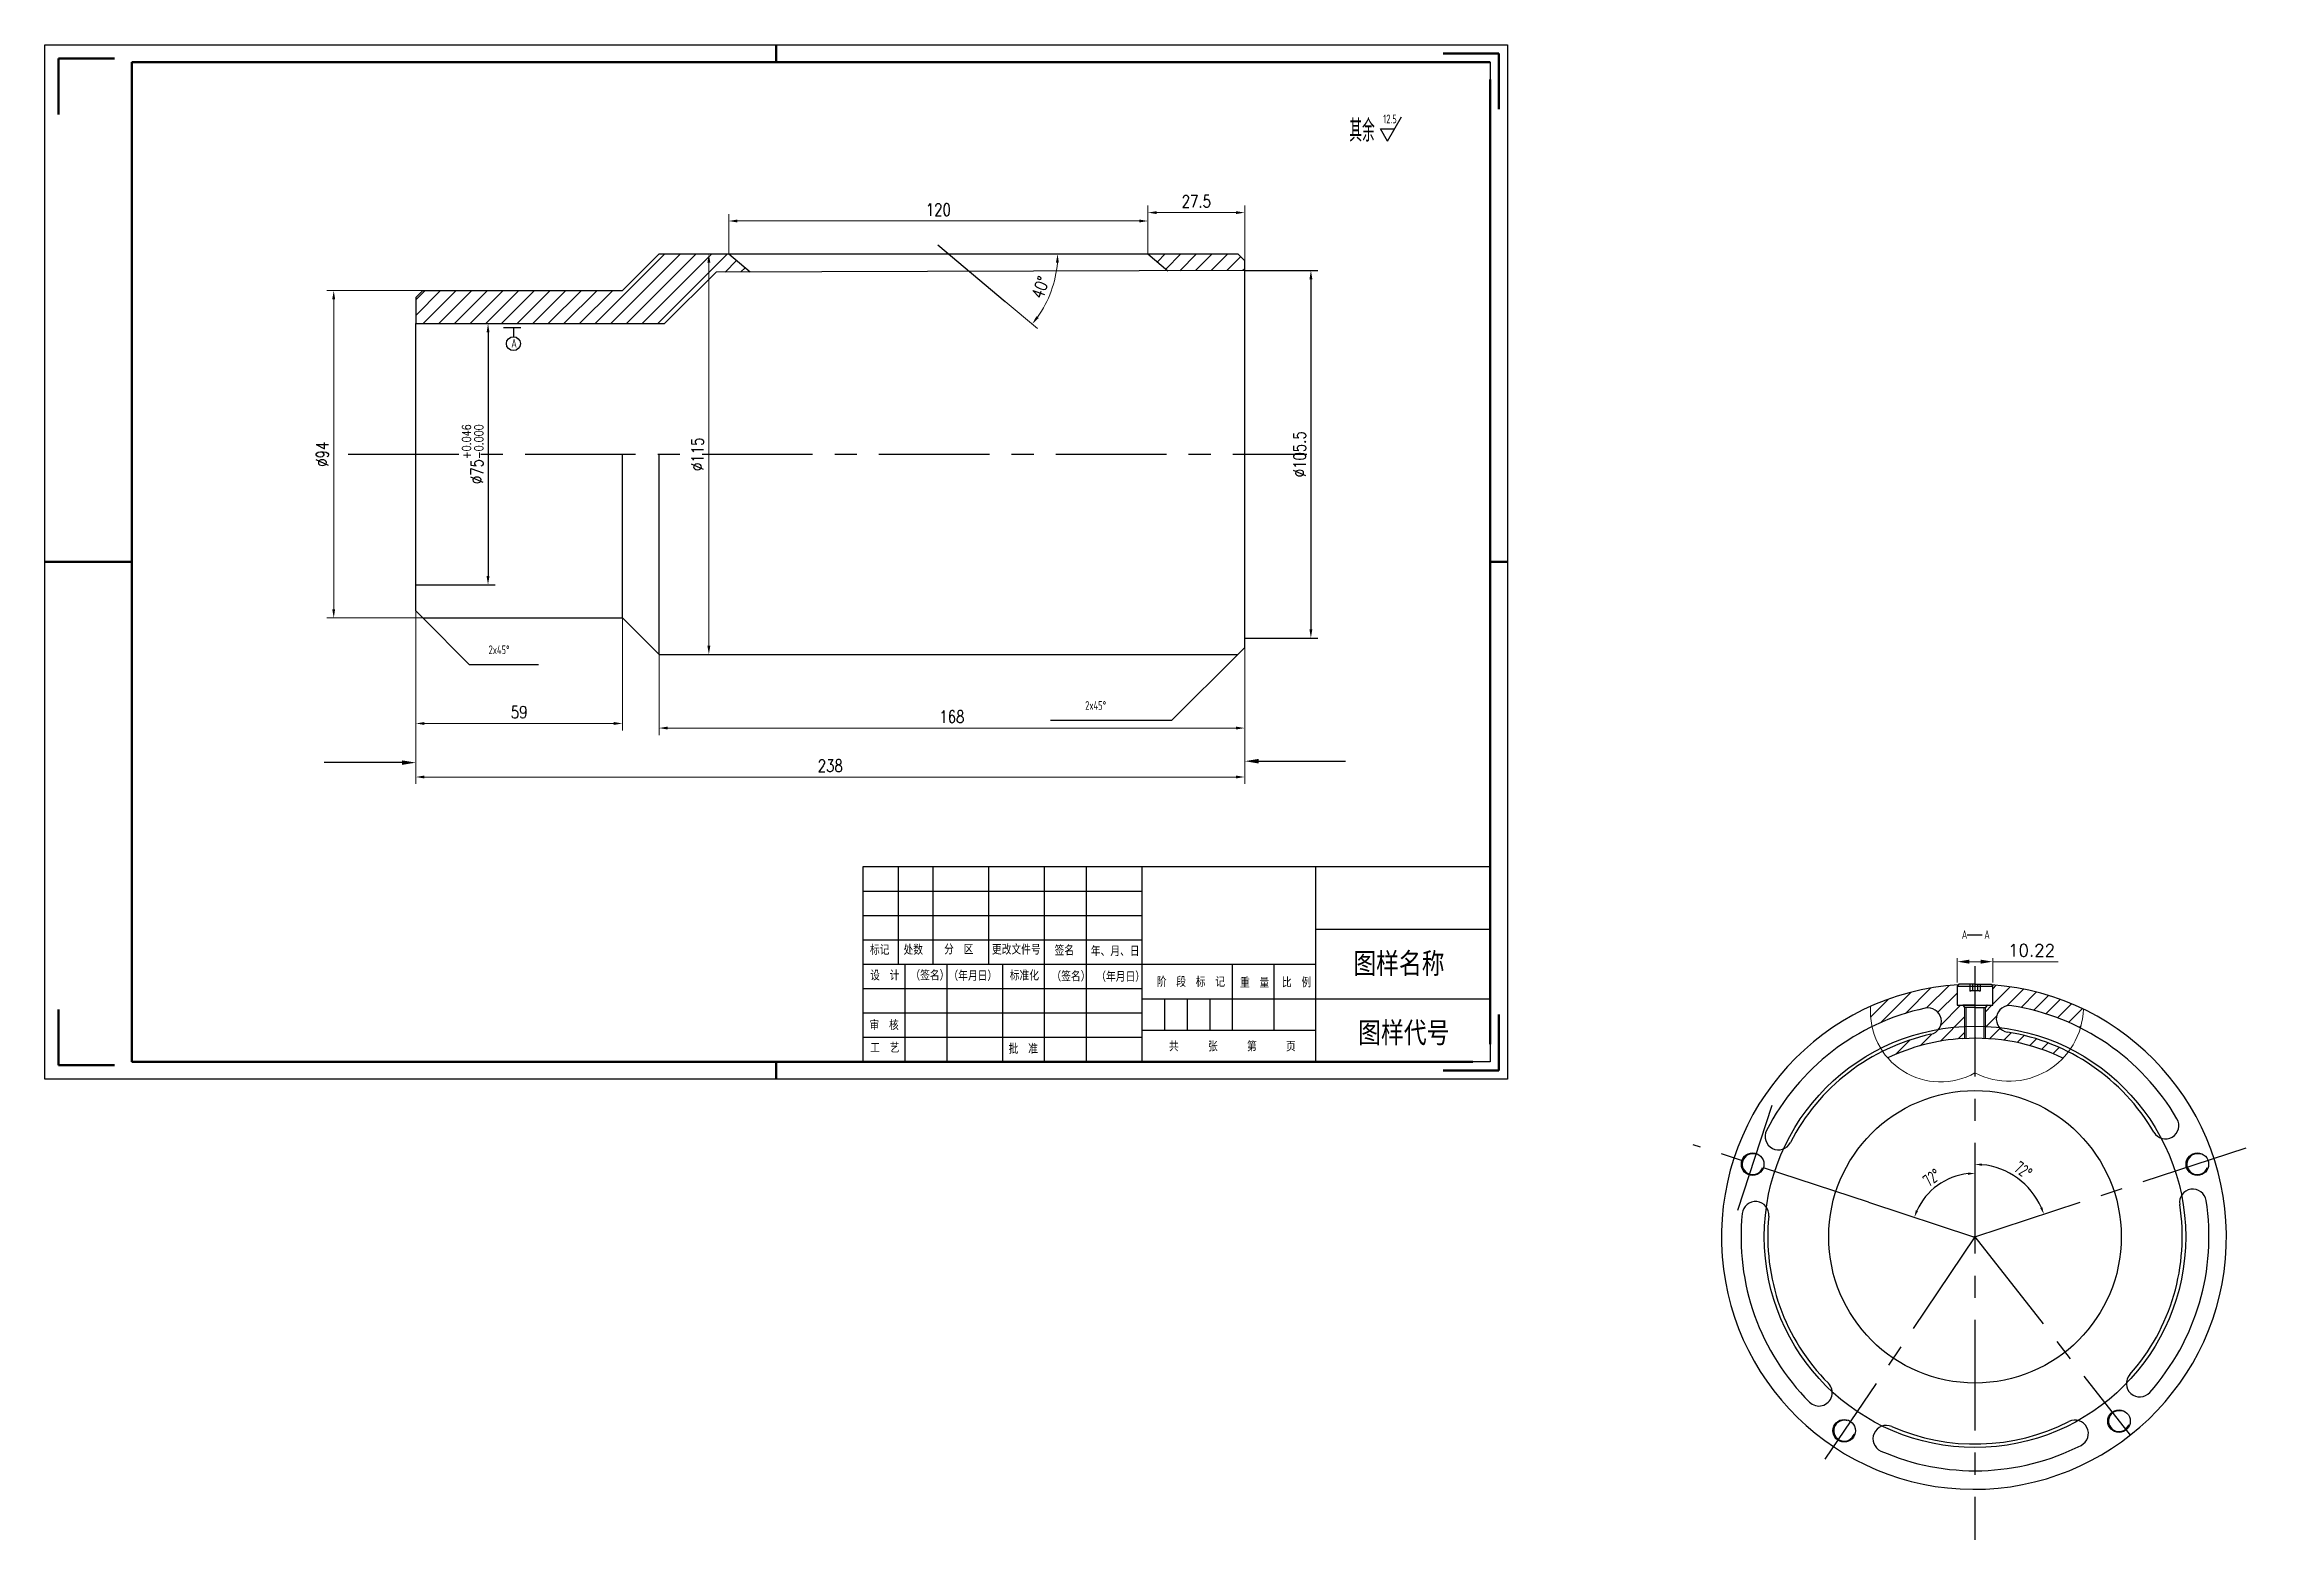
# Model space of a CAD drawing. Header units: millimetres. Extents: x 436 to 5898, y 1945 to 3729.
# Drawn here: x 2128 to 2770, y 2286 to 2717 of the extents above; entities that cross this region are included whole.
import ezdxf
from ezdxf import colors
from ezdxf.entities.mleader import LeaderData, LeaderLine
from ezdxf.math import Vec2, Vec3

# ---------------------------------------------------------------- set-up
doc = ezdxf.new("R2010")
doc.units = ezdxf.units.MM
doc.linetypes.add('ACAD_ISO02W100', pattern=[15, 12, -3])
doc.linetypes.add('CENTER', pattern=[50.8, 31.75, -6.35, 6.35, -6.35])
for name, color, linetype, lineweight in [('中心线层', 1, 'CENTER', 25), ('剖面线', 2, 'Continuous', 15), ('总内框线', 7, 'Continuous', 50), ('总外框线', 7, 'Continuous', 30), ('标注层', 3, 'Continuous', 25), ('细线层', 6, 'Continuous', 20), ('虚线层', 4, 'ACAD_ISO02W100', 25)]:
    doc.layers.add(name, color=color, linetype=linetype, lineweight=lineweight)
doc.styles.get("Standard").update_dxf_attribs({"font": 'txt', "bigfont": 'gbcbig.shx'})
doc.styles.add('TH_GBDIM', font='romans.shx', dxfattribs={"width": 0.8, "bigfont": 'gbcbig.shx'})
doc.styles.add('陈杰（2）', font='gbenor.shx', dxfattribs={"width": 0.8, "bigfont": 'gbcbig.shx'})
doc.dimstyles.new('1：1比例', dxfattribs={"dimtxt": 3.6, "dimasz": 2, "dimexe": 1.25, "dimexo": 2, "dimgap": 1, "dimtad": 1, "dimdec": 0, "dimdsep": 46, "dimtxsty": '陈杰（2）', "dimcen": 2.5, "dimadec": 0, "dimazin": 0, "dimtfac": 1, "dimtdec": 0, "dimtmove": 0, "dimatfit": 1, "dimfxl": 1, "dimarcsym": 0})
doc.dimstyles.new('AM_ISO', dxfattribs={"dimtxt": 3.5, "dimasz": 3.5, "dimexe": 1, "dimexo": 1, "dimgap": 1.5, "dimtad": 1, "dimdsep": 46, "dimtxsty": 'Standard', "dimcen": 0, "dimclrd": 256, "dimclre": 256, "dimclrt": 2, "dimadec": 0, "dimazin": 2, "dimtp": 0.1, "dimtm": 0.1, "dimtfac": 0.71, "dimtdec": 3, "dimtmove": 0, "dimatfit": 3, "dimfxl": 1, "dimlwd": -1, "dimlwe": -1, "dimarcsym": 1})
doc.dimstyles.new('TH_GBDIM', dxfattribs={"dimtxt": 3.5, "dimasz": 2.5, "dimexe": 2, "dimexo": 0, "dimgap": 1.5, "dimtad": 1, "dimdec": 1, "dimdsep": 46, "dimtxsty": 'TH_GBDIM', "dimcen": 2.5, "dimclrd": 130, "dimclre": 130, "dimclrt": 3, "dimadec": 0, "dimazin": 0, "dimtfac": 0.714286, "dimtdec": 1, "dimtmove": 0, "dimatfit": 3, "dimfxl": 1, "dimtzin": 0, "dimlwd": -1, "dimlwe": -1, "dimarcsym": 0})
pattern_1 = [(45, (-139.6816, -377.1805), (-2.245064, 2.245064), [])]

msp = doc.modelspace()

# ---------------------------------------------------------------- texts
at = {"width": 93.0192856, "attachment_point": 1, "style": '陈杰（2）'}
for s, insert, char_height in [('{\\fSimSun|b0|i0|c134|p2;标记}', (2365.26035, 2458.13819), 2.5), ('{\\fSimSun|b0|i0|c134|p2;处数}', (2374.88149, 2458.15309), 2.5), ('{\\fSimSun|b0|i0|c134|p2;分\u3000区}', (2386.54244, 2458.27725), 2.5), ('{\\fSimSun|b0|i0|c134|p2;更改文件号}', (2400.27721, 2458.22262), 2.5), ('{\\fSimSun|b0|i0|c134|p2;签名}', (2418.2616, 2457.96436), 2.5), ('{\\fSimSun|b0|i0|c134|p2;年、月、日}', (2428.65617, 2457.77067), 2.5), ('{\\fSimSun|b0|i0|c134|p2;设\u3000计}', (2365.31984, 2450.79773), 2.5), ('{\\fSimSun|b0|i0|c134|p2;（签名）}', (2376.86181, 2450.79773), 2.5), ('{\\fSimSun|b0|i0|c134|p2;\u3000（年月日）}', (2384.98708, 2450.68351), 2.5), ('{\\fSimSun|b0|i0|c134|p2;标准化}', (2405.39375, 2450.78284), 2.5), ('{\\fSimSun|b0|i0|c134|p2;（签名）}', (2417.36068, 2450.53451), 2.5), ('{\\fSimSun|b0|i0|c134|p2;图样名称}', (2504.03591, 2455.93307), 6), ('{\\fSimSun|b0|i0|c134|p2;（年月日）}', (2430.22853, 2450.43518), 2.5), ('{\\fSimSun|b0|i0|c134|p2;阶\u3000段\u3000标\u3000记}', (2447.60947, 2448.9502), 2.5), ('{\\fSimSun|b0|i0|c134|p2;重\u3000量}', (2471.49233, 2448.72175), 2.5), ('{\\fSimSun|b0|i0|c134|p2;比\u3000例}', (2483.54425, 2448.79128), 2.5), ('{\\fSimSun|b0|i0|c134|p2;审\u3000核}', (2365.11586, 2436.52904), 2.5), ('{\\fSimSun|b0|i0|c134|p2;图样代号}', (2505.43829, 2436.05723), 6), ('{\\fSimSun|b0|i0|c134|p2;工\u3000艺}', (2365.31984, 2430.04282), 2.5), ('{\\fSimSun|b0|i0|c134|p2;批\u3000准}', (2405.08778, 2429.72496), 2.5), ('{\\fSimSun|b0|i0|c134|p2;共\u3000\u3000\u3000张\u3000\u3000\u3000第\u3000\u3000\u3000页}', (2451.10266, 2430.42524), 2.5)]:
    msp.add_mtext(s, dxfattribs=dict(at, insert=insert, char_height=char_height))
at = {"layer": '标注层', "insert": (2502.89135, 2695.19444), "char_height": 6.3335, "width": 11.0974874, "attachment_point": 1, "style": '陈杰（2）'}
msp.add_mtext('其余', dxfattribs=at)
at = {"layer": '标注层', "char_height": 2.5, "attachment_point": 1, "style": '陈杰（2）'}
for s, width, insert in [('12.5', 12.1429296, (2512.62325, 2696.63024)), ('A', 6.3818089, (2262.28092, 2632.23583)), ('2x45°', 12.1429296, (2255.76697, 2544.20889)), ('2x45°', 12.1429296, (2427.05386, 2528.22122)), ('A', 6.3818089, (2678.74198, 2462.45948)), ('A', 6.3818089, (2685.20057, 2462.45948))]:
    msp.add_mtext_dynamic_manual_height_columns(s, width=width, gutter_width=99.96479, heights=[0], dxfattribs=dict(at, insert=insert))

# ---------------------------------------------------------------- blocks, each defined once
blk = doc.blocks.new('*D156')
at = {"layer": 'Defpoints', "color": 0, "transparency": 16777216}
for p in [(2236.85, 2646.1), (2211.29, 2552.1), (2236.85, 2552.1)]:
    blk.add_point(p, dxfattribs=at)
at = {"layer": '剖面线', "color": 130, "transparency": 16777216}
for p, q in [((2236.85, 2646.1), (2209.29, 2646.1)), ((2211.29, 2643.6), (2211.29, 2554.6)), ((2236.85, 2552.1), (2209.29, 2552.1))]:
    blk.add_line(p, q, dxfattribs=at)
for points in [[(2210.87, 2643.6), (2211.7, 2643.6), (2211.29, 2646.1)], [(2210.87, 2554.6), (2211.7, 2554.6), (2211.29, 2552.1)]]:
    blk.add_solid(points, dxfattribs=at)
at = {"layer": '剖面线', "color": 3, "transparency": 16777216, "insert": (2208.04, 2599.1), "char_height": 3.5, "attachment_point": 5, "rotation": 90, "style": 'TH_GBDIM'}
blk.add_mtext('%%C94', dxfattribs=at)
blk = doc.blocks.new('*D157')
at = {"layer": 'Defpoints', "color": 0, "transparency": 16777216}
for p in [(2319.99, 2656.6), (2319, 2541.6), (2319.99, 2541.6)]:
    blk.add_point(p, dxfattribs=at)
at = {"layer": '剖面线', "color": 130, "transparency": 16777216}
for p, q in [((2319.99, 2656.6), (2317, 2656.6)), ((2319, 2654.1), (2319, 2544.1)), ((2319.99, 2541.6), (2317, 2541.6))]:
    blk.add_line(p, q, dxfattribs=at)
for points in [[(2318.58, 2654.1), (2319.42, 2654.1), (2319, 2656.6)], [(2318.58, 2544.1), (2319.42, 2544.1), (2319, 2541.6)]]:
    blk.add_solid(points, dxfattribs=at)
at = {"layer": '剖面线', "color": 3, "transparency": 16777216, "insert": (2315.75, 2599.1), "char_height": 3.5, "attachment_point": 5, "rotation": 90, "style": 'TH_GBDIM'}
blk.add_mtext('%%C115', dxfattribs=at)
blk = doc.blocks.new('*D159')
at = {"layer": 'Defpoints', "color": 0, "transparency": 16777216}
for p in [(2234.85, 2636.6), (2234.85, 2561.6), (2255.6, 2561.6)]:
    blk.add_point(p, dxfattribs=at)
at = {"layer": '标注层', "color": 130, "transparency": 16777216}
for p, q in [((2234.85, 2636.6), (2257.6, 2636.6)), ((2255.6, 2634.1), (2255.6, 2564.1)), ((2234.85, 2561.6), (2257.6, 2561.6))]:
    blk.add_line(p, q, dxfattribs=at)
for points in [[(2255.18, 2634.1), (2256.01, 2634.1), (2255.6, 2636.6)], [(2255.18, 2564.1), (2256.01, 2564.1), (2255.6, 2561.6)]]:
    blk.add_solid(points, dxfattribs=at)
at = {"layer": '标注层', "color": 3, "transparency": 16777216, "insert": (2251.18, 2599.1), "char_height": 3.5, "attachment_point": 5, "rotation": 90, "style": 'TH_GBDIM'}
blk.add_mtext('%%C75{\\H2.500001;\\S+0.046^ -0.000;}', dxfattribs=at)
blk = doc.blocks.new('*D160')
at = {"layer": 'Defpoints', "color": 0, "transparency": 16777216}
for p in [(2472.84, 2651.86), (2472.84, 2546.34), (2491.86, 2546.34)]:
    blk.add_point(p, dxfattribs=at)
at = {"layer": '标注层', "color": 130, "transparency": 16777216}
for p, q in [((2472.84, 2651.86), (2493.86, 2651.86)), ((2491.86, 2649.36), (2491.86, 2548.84)), ((2472.84, 2546.34), (2493.86, 2546.34))]:
    blk.add_line(p, q, dxfattribs=at)
for points in [[(2491.44, 2649.36), (2492.27, 2649.36), (2491.86, 2651.86)], [(2491.44, 2548.84), (2492.27, 2548.84), (2491.86, 2546.34)]]:
    blk.add_solid(points, dxfattribs=at)
at = {"layer": '标注层', "color": 3, "transparency": 16777216, "insert": (2488.61, 2599.1), "char_height": 3.5, "attachment_point": 5, "rotation": 90, "style": 'TH_GBDIM'}
blk.add_mtext('%%C105.5', dxfattribs=at)
blk = doc.blocks.new('*D161')
at = {"layer": 'Defpoints', "color": 0, "transparency": 16777216}
for p in [(2234.85, 2554.1), (2472.84, 2543.6), (2472.84, 2506.43)]:
    blk.add_point(p, dxfattribs=at)
at = {"layer": '剖面线', "color": 130, "transparency": 16777216}
for p, q in [((2234.85, 2554.1), (2234.85, 2504.43)), ((2472.84, 2543.6), (2472.84, 2504.43)), ((2237.35, 2506.43), (2470.34, 2506.43))]:
    blk.add_line(p, q, dxfattribs=at)
for points in [[(2237.35, 2506.85), (2237.35, 2506.01), (2234.85, 2506.43)], [(2470.34, 2506.85), (2470.34, 2506.01), (2472.84, 2506.43)]]:
    blk.add_solid(points, dxfattribs=at)
at = {"layer": '剖面线', "color": 3, "transparency": 16777216, "insert": (2353.85, 2509.68), "char_height": 3.5, "attachment_point": 5, "style": 'TH_GBDIM'}
blk.add_mtext('238', dxfattribs=at)
blk = doc.blocks.new('*D162')
at = {"layer": 'Defpoints', "color": 0, "transparency": 16777216}
for p in [(2304.69, 2541.6), (2472.84, 2546.34), (2472.84, 2520.49)]:
    blk.add_point(p, dxfattribs=at)
at = {"layer": '剖面线', "color": 130, "transparency": 16777216}
for p, q in [((2304.69, 2541.6), (2304.69, 2518.49)), ((2472.84, 2546.34), (2472.84, 2518.49)), ((2307.19, 2520.49), (2470.34, 2520.49))]:
    blk.add_line(p, q, dxfattribs=at)
for points in [[(2307.19, 2520.9), (2307.19, 2520.07), (2304.69, 2520.49)], [(2470.34, 2520.9), (2470.34, 2520.07), (2472.84, 2520.49)]]:
    blk.add_solid(points, dxfattribs=at)
at = {"layer": '剖面线', "color": 3, "transparency": 16777216, "insert": (2388.77, 2523.74), "char_height": 3.5, "attachment_point": 5, "style": 'TH_GBDIM'}
blk.add_mtext('168', dxfattribs=at)
blk = doc.blocks.new('*D163')
at = {"layer": 'Defpoints', "color": 0, "transparency": 16777216}
for p in [(2234.85, 2554.1), (2294.19, 2552.1), (2294.19, 2521.8)]:
    blk.add_point(p, dxfattribs=at)
at = {"layer": '剖面线', "color": 130, "transparency": 16777216}
for p, q in [((2234.85, 2554.1), (2234.85, 2519.8)), ((2294.19, 2552.1), (2294.19, 2519.8)), ((2237.35, 2521.8), (2291.69, 2521.8))]:
    blk.add_line(p, q, dxfattribs=at)
for points in [[(2237.35, 2522.22), (2237.35, 2521.38), (2234.85, 2521.8)], [(2291.69, 2522.22), (2291.69, 2521.38), (2294.19, 2521.8)]]:
    blk.add_solid(points, dxfattribs=at)
at = {"layer": '剖面线', "color": 3, "transparency": 16777216, "insert": (2264.52, 2525.05), "char_height": 3.5, "attachment_point": 5, "style": 'TH_GBDIM'}
blk.add_mtext('59', dxfattribs=at)
blk = doc.blocks.new('*D164')
at = {"layer": 'Defpoints', "color": 0, "transparency": 16777216}
for p in [(2445.07, 2668.49), (2445.07, 2656.6), (2472.84, 2654.6)]:
    blk.add_point(p, dxfattribs=at)
at = {"layer": '剖面线', "color": 130, "transparency": 16777216}
for p, q in [((2445.07, 2656.6), (2445.07, 2670.49)), ((2472.84, 2654.6), (2472.84, 2670.49)), ((2470.34, 2668.49), (2447.57, 2668.49))]:
    blk.add_line(p, q, dxfattribs=at)
for points in [[(2447.57, 2668.9), (2447.57, 2668.07), (2445.07, 2668.49)], [(2470.34, 2668.9), (2470.34, 2668.07), (2472.84, 2668.49)]]:
    blk.add_solid(points, dxfattribs=at)
at = {"layer": '剖面线', "color": 3, "transparency": 16777216, "insert": (2458.96, 2671.74), "char_height": 3.5, "attachment_point": 5, "style": 'TH_GBDIM'}
blk.add_mtext('27.5', dxfattribs=at)
blk = doc.blocks.new('*D165')
at = {"layer": 'Defpoints', "color": 0, "transparency": 16777216}
for p in [(2304.69, 2656.6), (2384.7, 2659.25), (2470.84, 2656.6), (2404.09, 2642.98), (2415.82, 2642.56)]:
    blk.add_point(p, dxfattribs=at)
at = {"layer": '剖面线', "color": 130, "transparency": 16777216}
blk.add_line((2404.09, 2642.98), (2413.36, 2635.2), dxfattribs=at)
blk.add_arc((2387.86, 2656.6), 31.3, 324.5781, 355.4219, dxfattribs=at)
for points in [[(2418.64, 2654.12), (2419.47, 2654.09), (2419.15, 2656.6)], [(2413.69, 2638.21), (2413.03, 2638.72), (2411.83, 2636.49)]]:
    blk.add_solid(points, dxfattribs=at)
at = {"layer": '剖面线', "color": 3, "transparency": 16777216, "insert": (2414.21, 2647.01), "char_height": 3.5, "attachment_point": 5, "rotation": 70, "style": 'TH_GBDIM'}
blk.add_mtext('40°', dxfattribs=at)
blk = doc.blocks.new('*D166')
at = {"layer": 'Defpoints', "color": 0, "transparency": 16777216}
for p in [(2445.07, 2666.08), (2324.7, 2656.6), (2445.07, 2656.6)]:
    blk.add_point(p, dxfattribs=at)
at = {"layer": '剖面线', "color": 130, "transparency": 16777216}
for p, q in [((2324.7, 2656.6), (2324.7, 2668.08)), ((2327.2, 2666.08), (2442.57, 2666.08)), ((2445.07, 2656.6), (2445.07, 2668.08))]:
    blk.add_line(p, q, dxfattribs=at)
for points in [[(2327.2, 2666.5), (2327.2, 2665.66), (2324.7, 2666.08)], [(2442.57, 2666.5), (2442.57, 2665.66), (2445.07, 2666.08)]]:
    blk.add_solid(points, dxfattribs=at)
at = {"layer": '剖面线', "color": 3, "transparency": 16777216, "insert": (2384.88, 2669.33), "char_height": 3.5, "attachment_point": 5, "style": 'TH_GBDIM'}
blk.add_mtext('120', dxfattribs=at)
blk = doc.blocks.new('*U199')
for centre, radius, start, end in [((0.3, 0), 67.18, 102.30912, 152.95862), ((-13.2, 61.88), 3.84, 282.30912, 102.30912), ((0.3, 0), 59.5, 102.30912, 152.95953), ((-56.11, 28.8), 3.84, 152.82844, 332.82844)]:
    blk.add_arc(centre, radius, start, end)
blk = doc.blocks.new('*U200')
at = {"color": 0, "linetype": 'ByBlock', "lineweight": -2, "transparency": 16777216}
for p, rotation in [((4286.19, 2901.32), 288), ((4286.53, 2901.21), 216), ((4286.19, 2900.75), 72), ((4286.53, 2900.86), 144)]:
    blk.add_blockref('*U199', p, dxfattribs=dict(at, rotation=rotation))
blk.add_blockref('*U199', (4285.99, 2901.04), dxfattribs=at)
blk = doc.blocks.new('*D201')
at = {"layer": 'Defpoints', "color": 0, "transparency": 16777216}
for p in [(2687.64, 2453.41), (2677.42, 2446.42), (2687.64, 2446.42)]:
    blk.add_point(p, dxfattribs=at)
at = {"layer": '剖面线', "linetype": 'ByBlock', "transparency": 16777216}
for p, q in [((2677.42, 2447.42), (2677.42, 2454.41)), ((2680.92, 2453.41), (2684.14, 2453.41)), ((2687.64, 2447.42), (2687.64, 2454.41)), ((2687.64, 2453.41), (2706.39, 2453.41))]:
    blk.add_line(p, q, dxfattribs=at)
at = {"layer": '剖面线', "transparency": 16777216}
for points in [[(2680.92, 2453.99), (2680.92, 2452.83), (2677.42, 2453.41)], [(2684.14, 2453.99), (2684.14, 2452.83), (2687.64, 2453.41)]]:
    blk.add_solid(points, dxfattribs=at)
at = {"layer": '剖面线', "color": 2, "transparency": 16777216, "insert": (2698.76, 2456.66), "char_height": 3.5, "attachment_point": 5}
blk.add_mtext('10.22', dxfattribs=at)
blk = doc.blocks.new('*D202')
at = {"layer": 'Defpoints', "color": 0, "transparency": 16777216}
for p in [(2682.53, 2452.15), (2675.09, 2391.07), (2651.97, 2384.35), (2682.23, 2374.42), (2682.53, 2287.4)]:
    blk.add_point(p, dxfattribs=at)
at = {"layer": '标注层', "color": 0, "lineweight": -2, "transparency": 16777216}
blk.add_arc((2682.53, 2374.32), 18.33, 96.25589, 155.57839, dxfattribs=at)
at = {"layer": '标注层', "color": 0, "transparency": 16777216}
for points in [[(2680.51, 2392.87), (2680.55, 2392.2), (2682.53, 2392.64)], [(2666.15, 2381.77), (2665.53, 2382.02), (2665.12, 2380.03)]]:
    blk.add_solid(points, dxfattribs=at)
at = {"layer": '标注层', "color": 0, "transparency": 16777216, "insert": (2670.14, 2391.43), "char_height": 3.6, "attachment_point": 5, "rotation": 35.91714, "style": '陈杰（2）'}
blk.add_mtext('72°', dxfattribs=at)
blk = doc.blocks.new('*D203')
at = {"layer": 'Defpoints', "color": 0, "transparency": 16777216}
for p in [(2682.53, 2452.15), (2760.37, 2399.96), (2697.96, 2388.37), (2682.53, 2374.42), (2682.53, 2287.4)]:
    blk.add_point(p, dxfattribs=at)
at = {"layer": '标注层', "color": 0, "lineweight": -2, "transparency": 16777216}
blk.add_arc((2682.53, 2374.42), 20.8, 23.67954, 84.48982, dxfattribs=at)
at = {"layer": '标注层', "color": 0, "transparency": 16777216}
for points in [[(2684.51, 2394.79), (2684.54, 2395.46), (2682.53, 2395.22)], [(2701.89, 2382.89), (2701.27, 2382.65), (2702.3, 2380.9)]]:
    blk.add_solid(points, dxfattribs=at)
at = {"layer": '标注层', "color": 0, "transparency": 16777216, "insert": (2696.38, 2393.53), "char_height": 3.6, "attachment_point": 5, "rotation": 324.08468, "style": '陈杰（2）'}
blk.add_mtext('72°', dxfattribs=at)

# ---------------------------------------------------------------- dimensions: what is measured, and where the dimension line sits
at = {"layer": '剖面线'}
for base, p1, p2, text, picture, middle in [((2445.06665, 2666.07899), (2324.69662, 2656.60273), (2445.06665, 2656.60273), '120', '*D166', (2384.88164, 2669.32899)), ((2294.18821, 2521.79874), (2234.84821, 2554.10273), (2294.18821, 2552.10273), '59', '*D163', (2264.51821, 2525.04874)), ((2472.84339, 2520.48809), (2304.68821, 2541.60273), (2472.84339, 2546.34114), '168', '*D162', (2388.7658, 2523.73809))]:
    dim = msp.add_linear_dim(base=base, p1=p1, p2=p2, text=text, dimstyle='TH_GBDIM', dxfattribs=at)
    dim.commit()
    dim.dimension.update_dxf_attribs({"geometry": picture, "text_midpoint": middle})
dim = msp.add_linear_dim(base=(2445.06665, 2668.48783), p1=(2472.84339, 2654.60273), p2=(2445.06665, 2656.60273), text='27.5', dimstyle='TH_GBDIM', dxfattribs=at)
dim.commit()
dim.dimension.update_dxf_attribs({"geometry": '*D164', "text_midpoint": (2458.95502, 2668.48783), "dimtype": 160})
dim = msp.add_angular_dim_2l(base=(2415.82448, 2642.55698), line1=((2304.68821, 2656.60273), (2470.84339, 2656.60273)), line2=((2384.69662, 2659.25468), (2404.08988, 2642.9818)), dimstyle='TH_GBDIM', dxfattribs=at)
dim.commit()
dim.dimension.update_dxf_attribs({"geometry": '*D165', "text_midpoint": (2414.21199, 2647.01033)})
for base, p1, p2, picture, middle in [((2318.99945, 2541.60273), (2319.99126, 2656.60273), (2319.99126, 2541.60273), '*D157', (2315.74945, 2599.10273)), ((2211.28676, 2552.10273), (2236.84821, 2646.10273), (2236.84821, 2552.10273), '*D156', (2208.03676, 2599.10273))]:
    dim = msp.add_linear_dim(base=base, p1=p1, p2=p2, angle=90, text='%%C<>', dimstyle='TH_GBDIM', dxfattribs=at)
    dim.commit()
    dim.dimension.update_dxf_attribs({"geometry": picture, "text_midpoint": middle})
for base, p1, p2, dimstyle, picture, middle in [((2472.84339, 2506.42867), (2234.84821, 2554.10273), (2472.84339, 2543.60273), 'TH_GBDIM', '*D161', (2353.8458, 2509.67867)), ((2687.63916, 2453.41132), (2677.41916, 2446.41508), (2687.63916, 2446.41508), 'AM_ISO', '*D201', (2698.76416, 2456.66132))]:
    dim = msp.add_linear_dim(base=base, p1=p1, p2=p2, dimstyle=dimstyle, dxfattribs=at)
    dim.commit()
    dim.dimension.update_dxf_attribs({"geometry": picture, "text_midpoint": middle})
at = {"layer": '标注层'}
dim = msp.add_linear_dim(base=(2491.85721, 2546.34114), p1=(2472.84339, 2651.86431), p2=(2472.84339, 2546.34114), angle=90, text='%%C<>', dimstyle='TH_GBDIM', dxfattribs=at)
dim.commit()
dim.dimension.update_dxf_attribs({"geometry": '*D160', "text_midpoint": (2488.60721, 2599.10273)})
dim = msp.add_linear_dim(base=(2255.59774, 2561.60273), p1=(2234.84821, 2636.60273), p2=(2234.84821, 2561.60273), angle=90, text='%%C<>', dimstyle='TH_GBDIM', override={"dimgap": 1.5, "dimtol": 1, "dimlim": 0, "dimtp": 0.046, "dimtm": 1e-09, "dimtdec": 3}, dxfattribs=at)
dim.commit()
dim.dimension.update_dxf_attribs({"geometry": '*D159', "text_midpoint": (2251.18107, 2599.10273)})
for base, line2, picture, middle in [((2675.09125, 2391.06652), ((2651.96762, 2384.34513), (2682.23105, 2374.41508)), '*D202', (2670.13606, 2391.42689)), ((2697.96234, 2388.36634), ((2682.52916, 2374.41508), (2760.37142, 2399.96218)), '*D203', (2696.37521, 2393.53187))]:
    dim = msp.add_angular_dim_2l(base=base, line1=((2682.52916, 2452.1502), (2682.52916, 2287.39694)), line2=line2, dimstyle='1：1比例', dxfattribs=at)
    dim.commit()
    dim.dimension.update_dxf_attribs({"geometry": picture, "text_midpoint": middle})

# ---------------------------------------------------------------- hatches: boundary and pattern name
at = {"layer": '剖面线'}
h = msp.add_hatch(dxfattribs=at)
h.set_pattern_fill('ANSI31', color=2)
h.paths.add_polyline_path([(2321.0842, 2651.41653), (2330.84297, 2651.44533), (2324.69662, 2656.60273), (2304.68821, 2656.60273), (2294.18821, 2646.10273), (2239.33375, 2646.10273), (2234.84821, 2646.10273), (2234.84821, 2636.60273), (2306.27039, 2636.60273)])
h = msp.add_hatch(dxfattribs=at)
h.set_pattern_fill('ANSI31', color=2)
h.paths.add_polyline_path([(2472.84339, 2654.60273), (2470.84339, 2656.60273), (2445.06665, 2656.60273), (2450.79122, 2651.79924), (2472.84339, 2651.86431)])
h = msp.add_hatch(dxfattribs=at)
h.set_pattern_fill('ANSI31', color=2)
h.set_pattern_definition(pattern_1)
h.paths.add_polyline_path([(2677.41916, 2446.41508), (2677.78321, 2446.77913, 0.090272206), (2652.56889, 2440.57016, 0.072944847), (2652.96852, 2434.73849, -0.060275342), (2668.20798, 2440.04777, -1), (2669.8446, 2432.54727, 0.061881489), (2656.00525, 2427.67606, 0.030045104), (2657.48447, 2425.76298, -0.098540131), (2679.02916, 2431.32508), (2679.02916, 2431.2884, -0.002197254), (2679.52916, 2431.31958), (2679.52916, 2440.20785, 0.133719584), (2679.51536, 2440.25855), (2679.15816, 2440.86578, 0.265773208), (2679.07197, 2440.91508), (2677.41916, 2440.91508)])
h = msp.add_hatch(dxfattribs=at)
h.set_pattern_fill('ANSI31', color=2)
h.set_pattern_definition(pattern_1)
h.paths.add_polyline_path([(2693.10217, 2440.75479, -0.077504959), (2712.79979, 2434.38537, 0.063947039), (2713.65706, 2439.75071, 0.094811702), (2687.31717, 2446.73707), (2687.63916, 2446.41508), (2687.63916, 2440.91508), (2685.98636, 2440.91508, 0.265773208), (2685.90017, 2440.86578), (2685.54297, 2440.25855, 0.133719584), (2685.52916, 2440.20785), (2685.52916, 2431.35101, -0.101677318), (2707.76063, 2425.67255, 0.028629939), (2709.34277, 2427.53081, 0.077511857), (2691.89482, 2433.17335, -1.002151665)])

# ---------------------------------------------------------------- linework, layer by layer
for p, q in [((2543.30552, 2711.69767), (2543.30552, 2526.69767)), ((2294.18821, 2646.10273), (2304.68821, 2656.60273)), ((2304.68821, 2656.60273), (2470.84339, 2656.60273)), ((2324.69662, 2656.60273), (2330.84297, 2651.44533)), ((2360.90488, 2656.60273), (2361.26417, 2656.60273)), ((2445.06665, 2656.60273), (2450.79507, 2651.79601)), ((2470.84339, 2656.60273), (2472.84339, 2654.60273)), ((2306.27039, 2636.60273), (2321.0842, 2651.41653)), ((2472.84339, 2651.86431), (2321.0842, 2651.41653)), ((2472.84339, 2543.60273), (2472.84339, 2654.60273)), ((2236.84821, 2646.10273), (2234.84821, 2644.10273)), ((2234.84821, 2644.10273), (2234.84821, 2636.60273)), ((2236.84821, 2646.10273), (2239.33375, 2646.10273)), ((2239.33375, 2646.10273), (2294.18821, 2646.10273)), ((2234.84821, 2636.60273), (2306.27039, 2636.60273)), ((2234.84821, 2561.60273), (2234.84821, 2636.60273)), ((2294.18821, 2552.10273), (2294.18821, 2599.10273)), ((2304.68821, 2541.60273), (2304.68821, 2599.10273)), ((2234.84821, 2554.10273), (2234.84821, 2561.60273)), ((2236.84821, 2552.10273), (2234.84821, 2554.10273)), ((2236.84821, 2552.10273), (2239.33375, 2552.10273)), ((2239.33375, 2552.10273), (2294.18821, 2552.10273)), ((2294.18821, 2552.10273), (2304.68821, 2541.60273)), ((2304.68821, 2541.60273), (2360.90488, 2541.60273)), ((2330.19751, 2541.60273), (2360.90488, 2541.60273)), ((2360.90488, 2541.60273), (2361.26417, 2541.60273)), ((2361.26417, 2541.60273), (2430.63168, 2541.60273)), ((2429.90168, 2541.60273), (2470.84339, 2541.60273)), ((2429.90168, 2541.60273), (2434.19431, 2541.60273)), ((2470.84339, 2541.60273), (2472.84339, 2543.60273)), ((2363.30552, 2480.69767), (2543.30552, 2480.69767)), ((2363.30552, 2424.69767), (2363.30552, 2480.69767)), ((2373.30552, 2480.69767), (2373.30552, 2452.69767)), ((2383.30552, 2480.69767), (2383.30552, 2452.69767)), ((2399.30552, 2480.69767), (2399.30552, 2452.69767)), ((2415.30552, 2480.69767), (2415.30552, 2452.69767)), ((2427.30552, 2480.69767), (2427.30552, 2424.69767)), ((2443.30552, 2480.69767), (2443.30552, 2424.69767)), ((2493.30552, 2424.69767), (2493.30552, 2480.69767)), ((2543.30552, 2480.69767), (2543.30552, 2424.69767)), ((2363.30552, 2473.69767), (2443.30552, 2473.69767)), ((2363.30552, 2466.69767), (2443.30552, 2466.69767)), ((2363.30552, 2459.69767), (2443.30552, 2459.69767)), ((2493.30552, 2462.69767), (2543.30552, 2462.69767)), ((2363.30552, 2452.69767), (2493.30552, 2452.69767)), ((2375.30552, 2452.69767), (2375.30552, 2424.69767)), ((2387.30552, 2452.69767), (2387.30552, 2424.69767)), ((2403.30552, 2452.69767), (2403.30552, 2424.69767)), ((2415.30552, 2452.69767), (2415.30552, 2424.69767)), ((2469.30552, 2433.69767), (2469.30552, 2452.69767)), ((2481.30552, 2433.69767), (2481.30552, 2452.69767)), ((2363.30552, 2445.69767), (2443.30552, 2445.69767)), ((2677.91916, 2446.91508), (2677.41916, 2446.41508)), ((2677.41916, 2446.41508), (2677.41916, 2440.91508)), ((2677.41916, 2446.41508), (2687.63916, 2446.41508)), ((2682.52916, 2446.91508), (2677.91916, 2446.91508)), ((2682.52916, 2446.91508), (2687.13916, 2446.91508)), ((2687.13916, 2446.91508), (2687.63916, 2446.41508)), ((2687.63916, 2440.91508), (2687.63916, 2446.41508)), ((2363.30552, 2438.69767), (2443.30552, 2438.69767)), ((2443.30552, 2442.69767), (2493.30552, 2442.69767)), ((2449.80552, 2442.69767), (2449.80552, 2433.69767)), ((2456.30552, 2442.69767), (2456.30552, 2433.69767)), ((2462.80552, 2442.69767), (2462.80552, 2433.69767)), ((2493.30552, 2442.69767), (2543.30552, 2442.69767)), ((2677.41916, 2440.91508), (2685.98636, 2440.91508)), ((2682.52916, 2440.91508), (2679.12916, 2440.91508)), ((2679.15816, 2440.86578), (2679.51536, 2440.25855)), ((2682.52916, 2440.23508), (2679.52916, 2440.23508)), ((2679.52916, 2440.20785), (2679.52916, 2431.31958)), ((2682.52916, 2440.91508), (2685.98636, 2440.91508)), ((2682.52916, 2440.23508), (2685.52916, 2440.23508)), ((2685.52916, 2431.35101), (2685.52916, 2440.20785)), ((2685.90017, 2440.86578), (2685.54297, 2440.25855)), ((2685.98636, 2440.91508), (2687.63916, 2440.91508)), ((2363.30552, 2431.69767), (2443.30552, 2431.69767)), ((2443.30552, 2433.69767), (2493.30552, 2433.69767)), ((2679.02916, 2431.32508), (2679.02916, 2431.2884)), ((2543.30552, 2424.69767), (2363.30552, 2424.69767))]:
    msp.add_line(p, q)
for centre, radius in [((2682.52916, 2374.41508), 42), ((2618.68396, 2395.26093), 3.23583), ((2746.37437, 2395.26093), 3.23583), ((2723.87834, 2321.49055), 3.23583), ((2644.97254, 2318.7351), 3.23583)]:
    msp.add_circle(centre, radius)
for centre, radius, start, end in [((2682.23105, 2374.41508), 72.50061, 93.51724316, 85.97723224), ((2679.07197, 2440.81508), 0.1, 30.46554492, 90), ((2679.42916, 2440.20785), 0.1, 0, 30.46554492), ((2685.62916, 2440.20785), 0.1, 149.53445508, 180), ((2685.98636, 2440.81508), 0.1, 90, 149.53445508), ((2682.23105, 2374.41508), 57, 93.22019403, 115.73125416), ((2682.82728, 2374.41508), 57, 64.06016168, 93.82065569), ((2618.68396, 2395.26093), 3, 72, 341.84243012), ((2746.37437, 2395.26093), 3, 72, 341.84243012), ((2723.87834, 2321.49055), 3, 72, 341.84243012), ((2644.97254, 2318.7351), 3, 72, 341.84243012)]:
    msp.add_arc(centre, radius, start, end)
at = {"layer": '中心线层'}
for p, q in [((2384.69662, 2659.25468), (2404.08988, 2642.9818)), ((2215.43264, 2599.10273), (2490.66211, 2599.10273)), ((2682.52916, 2452.1502), (2682.52916, 2287.39694)), ((2624.16537, 2412.13097), (2614.23532, 2381.56942)), ((2651.96762, 2384.34513), (2601.61411, 2400.85921)), ((2682.52916, 2374.41508), (2760.37142, 2399.96218)), ((2651.96762, 2384.34513), (2682.23105, 2374.41508)), ((2682.52916, 2374.41508), (2639.45762, 2310.55888)), ((2682.52916, 2374.41508), (2727.05177, 2317.42875))]:
    msp.add_line(p, q, dxfattribs=at)
at = {"layer": '总内框线'}
for p, q in [((2338.30552, 2711.69767), (2338.30552, 2716.69767)), ((2545.80552, 2714.19767), (2529.80552, 2714.19767)), ((2545.80552, 2714.19767), (2545.80552, 2698.19767)), ((2132.30552, 2712.69767), (2132.30552, 2696.69767)), ((2132.30552, 2712.69767), (2148.30552, 2712.69767)), ((2153.30552, 2424.69767), (2153.30552, 2711.69767)), ((2153.30552, 2711.69767), (2543.30552, 2711.69767)), ((2543.30552, 2706.69767), (2543.30552, 2429.69767)), ((2128.30552, 2568.19767), (2153.30552, 2568.19767)), ((2543.30552, 2568.19767), (2548.30552, 2568.19767)), ((2132.30552, 2423.69767), (2132.30552, 2439.69767)), ((2545.80552, 2422.19767), (2545.80552, 2438.19767)), ((2132.30552, 2423.69767), (2148.30552, 2423.69767)), ((2538.30552, 2424.69767), (2153.30552, 2424.69767)), ((2338.30552, 2419.69767), (2338.30552, 2424.69767)), ((2545.80552, 2422.19767), (2529.80552, 2422.19767))]:
    msp.add_line(p, q, dxfattribs=at)
at = {"layer": '总外框线'}
for p, q in [((2128.30552, 2419.69767), (2128.30552, 2716.69767)), ((2128.30552, 2716.69767), (2548.30552, 2716.69767)), ((2548.30552, 2716.69767), (2548.30552, 2419.69767)), ((2548.30552, 2419.69767), (2128.30552, 2419.69767))]:
    msp.add_line(p, q, dxfattribs=at)
at = {"layer": '标注层'}
for p, q in [((2513.86652, 2689.02942), (2517.91402, 2696.02942)), ((2513.86652, 2689.02942), (2511.84278, 2692.52942)), ((2511.84278, 2692.52942), (2515.89027, 2692.52942)), ((2260.03441, 2635.53247), (2265.03441, 2635.53247)), ((2262.87997, 2635.53247), (2262.87997, 2632.85064)), ((2236.84821, 2552.10273), (2250.16832, 2538.78262)), ((2470.84339, 2541.60273), (2451.87245, 2522.63179)), ((2250.16832, 2538.78262), (2270.11138, 2538.78262)), ((2451.87245, 2522.63179), (2417.12672, 2522.63179)), ((2680.24494, 2461.13505), (2684.5841, 2461.13505))]:
    msp.add_line(p, q, dxfattribs=at)
for centre, radius in [((2262.87997, 2630.85494), 1.9957), ((2682.52916, 2374.41508), 60.5)]:
    msp.add_circle(centre, radius, dxfattribs=at)
at = {"layer": '细线层'}
for p, q in [((2680.01536, 2440.25855), (2680.01536, 2431.34568)), ((2685.04297, 2440.25855), (2685.04297, 2431.34568))]:
    msp.add_line(p, q, dxfattribs=at)
for centre, radius, start, end in [((2672.64892, 2439.01667), 20.14004, 175.57613753, 299.37853687), ((2692.33846, 2440.40579), 21.32866, 242.61860046, 358.23996178)]:
    msp.add_arc(centre, radius, start, end, dxfattribs=at)
at = {"layer": '虚线层'}
for p, q in [((2681.0505, 2446.91508), (2681.0505, 2444.96476)), ((2681.79751, 2446.91508), (2681.79751, 2445.02962)), ((2683.26082, 2446.91508), (2683.26082, 2445.02962)), ((2684.00783, 2446.91508), (2684.00783, 2444.96476)), ((2682.52916, 2374.41508), (2682.23105, 2374.41508))]:
    msp.add_line(p, q, dxfattribs=at)
for centre, start, end in [((2682.16334, 2436.48171), 87.54939155, 97.47357647), ((2682.89499, 2436.48171), 82.52642353, 92.45060845)]:
    msp.add_arc(centre, 8.55573, start, end, dxfattribs=at)

# ---------------------------------------------------------------- block references
msp.add_blockref('*U200', (-1603.75752, -526.62113))

msp.set_redraw_order([(e.dxf.handle, doc.entitydb.next_handle()) for e in msp.query("TEXT MTEXT ATTDEF DIMENSION ARC_DIMENSION")])  # texts and dimensions are drawn at this point

# ---------------------------------------------------------------- leaders
at = {"layer": '标注层'}
ml = msp.add_multileader_mtext('Standard', dxfattribs=at)
ml.set_content('', color=256)
ml.set_leader_properties()
ml.build(insert=Vec2(0, 0))
ml.multileader.update_dxf_attribs({"text_right_attachment_type": 6, "dogleg_length": 0.36})
ctx = ml.context
ctx.base_point, ctx.plane_origin = Vec3(2206.52032, 2512.55903), Vec3(2234.84821, 2510.55903)
ctx.right_attachment, ctx.text_align_type = 6, 2
notes = []
notes.append((ctx, [(0, (1, 1, 0), (2210.88032, 2510.55903), (-1, 0), 0.36, [(0, [(2234.84821, 2510.55903)], 0, [])])]))
ctx.mtext.insert, ctx.mtext.alignment, ctx.mtext.flow_direction = Vec3(2208.52032, 2514.55903), 3, 5
ml = msp.add_multileader_mtext('Standard', dxfattribs=at)
ml.set_content(' ', color=256)
ml.set_leader_properties()
ml.build(insert=Vec2(0, 0))
ml.multileader.update_dxf_attribs({"text_right_attachment_type": 6, "dogleg_length": 0.36})
ctx = ml.context
ctx.base_point, ctx.plane_origin = Vec3(2501.74944, 2510.96983), Vec3(2472.84339, 2510.96983)
ctx.right_attachment = 6
notes.append((ctx, [(0, (1, 1, 0), (2501.38944, 2510.96983), (1, 0), 0.36, [(0, [(2472.84339, 2510.96983)], 0, [])])]))
ctx.mtext.insert, ctx.mtext.flow_direction = Vec3(2503.74944, 2512.96983), 5
for ctx, leaders in notes:
    for number, flags, end, landing, length, lines in leaders:
        leader = LeaderData()
        leader.index, (leader.has_last_leader_line, leader.has_dogleg_vector, leader.attachment_direction) = number, flags
        leader.last_leader_point, leader.dogleg_vector, leader.dogleg_length = Vec3(end), Vec3(landing), length
        for number, points, colour, breaks in lines:
            line = LeaderLine()
            line.index, line.vertices, line.color, line.breaks = number, Vec3.list(points), colors.encode_raw_color(colour), breaks
            leader.lines.append(line)
        ctx.leaders.append(leader)

doc.saveas('drawing.dxf')
